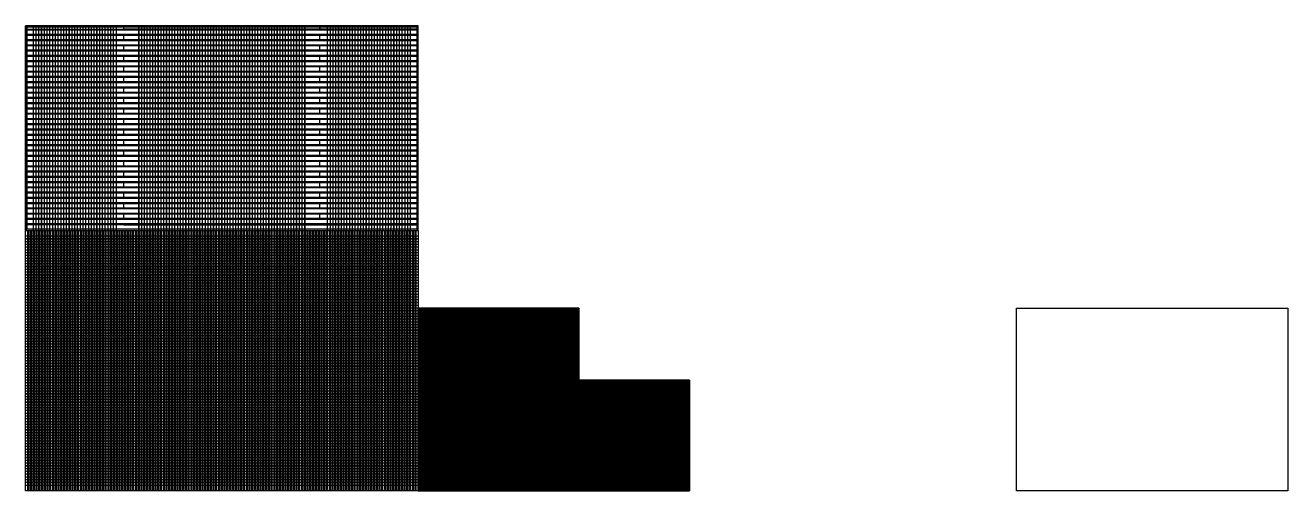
# Model space of a CAD drawing. Header units: millimetres. Extents: x -244126 to 368105, y -173968 to 259060.
# Drawn here: x -49483 to -26667, y -3553 to 4855 of the extents above; entities that cross this region are included whole.
import ezdxf
from ezdxf.enums import TextEntityAlignment as Align
from ezdxf.xclip import XClip

# ---------------------------------------------------------------- set-up
doc = ezdxf.new("R2010")
doc.units = ezdxf.units.MM
doc.header["$MEASUREMENT"] = 0
doc.header["$XCLIPFRAME"] = 0
doc.linetypes.add('TA_HL_085.00000', pattern=[552.5, 301.75, -250.75])
for name, color, linetype in [('000 - H A T C H', 8, 'Continuous'), ('000 - WIPEOUT', 250, 'Continuous'), ('001 - ASCESSORIES', 1, 'Continuous'), ('002 - STRUCTURAL STEEL', 4, 'Continuous'), ('A04_TUBE SERIES', 7, 'Continuous'), ('A11_ALU.SOLID SHEET', 7, 'Continuous')]:
    doc.layers.add(name, color=color, linetype=linetype)
doc.styles.add('TA', font='Cordia New.ttf', dxfattribs={"height": 4.5})

# ---------------------------------------------------------------- blocks, each defined once
blk = doc.blocks.new('*U660')
at = {"layer": '000 - H A T C H'}
h = blk.add_hatch(dxfattribs=at)
h.set_pattern_fill('ANSI33', color=8, scale=75)
h.paths.add_polyline_path([(-3550, 0), (3550, 0), (3525, -25), (-3525, -25)])
at = {"layer": '001 - ASCESSORIES', "color": 0}
blk.add_lwpolyline([(-3550, 0), (3550, 0), (3525, -25), (-3525, -25), (-3550, 0)], dxfattribs=at)
blk = doc.blocks.new('*U661')
at = {"layer": '000 - H A T C H'}
h = blk.add_hatch(dxfattribs=at)
h.set_pattern_fill('ANSI33', color=8, scale=75)
h.paths.add_polyline_path([(-1850, 0), (1850, 0), (1825, -25), (-1825, -25)])
at = {"layer": '001 - ASCESSORIES', "color": 0}
blk.add_lwpolyline([(-1850, 0), (1850, 0), (1825, -25), (-1825, -25), (-1850, 0)], dxfattribs=at)
blk = doc.blocks.new('A$Cf2fffba3')
at = {"layer": '001 - ASCESSORIES', "color": 0}
blk.add_blockref('*U660', (3550, 0), dxfattribs=at)
at = {"layer": '001 - ASCESSORIES', "color": 0, "rotation": 90}
blk.add_blockref('*U661', (0, -1850), dxfattribs=at)
at = {"layer": '001 - ASCESSORIES', "color": 0, "xscale": -1}
for name, p, rotation in [('*U661', (7100, -1850), 270), ('*U660', (3550, -3700), 180)]:
    blk.add_blockref(name, p, dxfattribs=dict(at, rotation=rotation))
blk = doc.blocks.new('*U3054')
blk.add_point((0, 0))
at = {"layer": 'A04_TUBE SERIES', "color": 0, "linetype": 'ByBlock'}
for points in [[(-3512.5, -2340), (-3487.5, -2340), (-3487.5, 2340), (-3512.5, 2340)], [(-3462.5, -2340), (-3437.5, -2340), (-3437.5, 2340), (-3462.5, 2340)], [(-3412.5, -2340), (-3387.5, -2340), (-3387.5, 2340), (-3412.5, 2340)], [(-3362.5, -2340), (-3337.5, -2340), (-3337.5, 2340), (-3362.5, 2340)], [(-3312.5, -2340), (-3287.5, -2340), (-3287.5, 2340), (-3312.5, 2340)], [(-3262.5, -2340), (-3237.5, -2340), (-3237.5, 2340), (-3262.5, 2340)], [(-3212.5, -2340), (-3187.5, -2340), (-3187.5, 2340), (-3212.5, 2340)], [(-3162.5, -2340), (-3137.5, -2340), (-3137.5, 2340), (-3162.5, 2340)], [(-3112.5, -2340), (-3087.5, -2340), (-3087.5, 2340), (-3112.5, 2340)], [(-3062.5, -2340), (-3037.5, -2340), (-3037.5, 2340), (-3062.5, 2340)], [(-3012.5, -2340), (-2987.5, -2340), (-2987.5, 2340), (-3012.5, 2340)], [(-2962.5, -2340), (-2937.5, -2340), (-2937.5, 2340), (-2962.5, 2340)], [(-2912.5, -2340), (-2887.5, -2340), (-2887.5, 2340), (-2912.5, 2340)], [(-2862.5, -2340), (-2837.5, -2340), (-2837.5, 2340), (-2862.5, 2340)], [(-2812.5, -2340), (-2787.5, -2340), (-2787.5, 2340), (-2812.5, 2340)], [(-2762.5, -2340), (-2737.5, -2340), (-2737.5, 2340), (-2762.5, 2340)], [(-2712.5, -2340), (-2687.5, -2340), (-2687.5, 2340), (-2712.5, 2340)], [(-2662.5, -2340), (-2637.5, -2340), (-2637.5, 2340), (-2662.5, 2340)], [(-2612.5, -2340), (-2587.5, -2340), (-2587.5, 2340), (-2612.5, 2340)], [(-2562.5, -2340), (-2537.5, -2340), (-2537.5, 2340), (-2562.5, 2340)], [(-2512.5, -2340), (-2487.5, -2340), (-2487.5, 2340), (-2512.5, 2340)], [(-2462.5, -2340), (-2437.5, -2340), (-2437.5, 2340), (-2462.5, 2340)], [(-2412.5, -2340), (-2387.5, -2340), (-2387.5, 2340), (-2412.5, 2340)], [(-2362.5, -2340), (-2337.5, -2340), (-2337.5, 2340), (-2362.5, 2340)], [(-2312.5, -2340), (-2287.5, -2340), (-2287.5, 2340), (-2312.5, 2340)], [(-2262.5, -2340), (-2237.5, -2340), (-2237.5, 2340), (-2262.5, 2340)], [(-2212.5, -2340), (-2187.5, -2340), (-2187.5, 2340), (-2212.5, 2340)], [(-2162.5, -2340), (-2137.5, -2340), (-2137.5, 2340), (-2162.5, 2340)], [(-2112.5, -2340), (-2087.5, -2340), (-2087.5, 2340), (-2112.5, 2340)], [(-2062.5, -2340), (-2037.5, -2340), (-2037.5, 2340), (-2062.5, 2340)], [(-2012.5, -2340), (-1987.5, -2340), (-1987.5, 2340), (-2012.5, 2340)], [(-1962.5, -2340), (-1937.5, -2340), (-1937.5, 2340), (-1962.5, 2340)], [(-1912.5, -2340), (-1887.5, -2340), (-1887.5, 2340), (-1912.5, 2340)], [(-1862.5, -2340), (-1837.5, -2340), (-1837.5, 2340), (-1862.5, 2340)], [(-1812.5, -2340), (-1787.5, -2340), (-1787.5, 2340), (-1812.5, 2340)], [(-1762.5, -2340), (-1737.5, -2340), (-1737.5, 2340), (-1762.5, 2340)], [(-1712.5, -2340), (-1687.5, -2340), (-1687.5, 2340), (-1712.5, 2340)], [(-1662.5, -2340), (-1637.5, -2340), (-1637.5, 2340), (-1662.5, 2340)], [(-1612.5, -2340), (-1587.5, -2340), (-1587.5, 2340), (-1612.5, 2340)], [(-1562.5, -2340), (-1537.5, -2340), (-1537.5, 2340), (-1562.5, 2340)], [(-1512.5, -2340), (-1487.5, -2340), (-1487.5, 2340), (-1512.5, 2340)], [(-1462.5, -2340), (-1437.5, -2340), (-1437.5, 2340), (-1462.5, 2340)], [(-1412.5, -2340), (-1387.5, -2340), (-1387.5, 2340), (-1412.5, 2340)], [(-1362.5, -2340), (-1337.5, -2340), (-1337.5, 2340), (-1362.5, 2340)], [(-1312.5, -2340), (-1287.5, -2340), (-1287.5, 2340), (-1312.5, 2340)], [(-1262.5, -2340), (-1237.5, -2340), (-1237.5, 2340), (-1262.5, 2340)], [(-1212.5, -2340), (-1187.5, -2340), (-1187.5, 2340), (-1212.5, 2340)], [(-1162.5, -2340), (-1137.5, -2340), (-1137.5, 2340), (-1162.5, 2340)], [(-1112.5, -2340), (-1087.5, -2340), (-1087.5, 2340), (-1112.5, 2340)], [(-1062.5, -2340), (-1037.5, -2340), (-1037.5, 2340), (-1062.5, 2340)], [(-1012.5, -2340), (-987.5, -2340), (-987.5, 2340), (-1012.5, 2340)], [(-962.5, -2340), (-937.5, -2340), (-937.5, 2340), (-962.5, 2340)], [(-912.5, -2340), (-887.5, -2340), (-887.5, 2340), (-912.5, 2340)], [(-862.5, -2340), (-837.5, -2340), (-837.5, 2340), (-862.5, 2340)], [(-812.5, -2340), (-787.5, -2340), (-787.5, 2340), (-812.5, 2340)], [(-762.5, -2340), (-737.5, -2340), (-737.5, 2340), (-762.5, 2340)], [(-712.5, -2340), (-687.5, -2340), (-687.5, 2340), (-712.5, 2340)], [(-662.5, -2340), (-637.5, -2340), (-637.5, 2340), (-662.5, 2340)], [(-612.5, -2340), (-587.5, -2340), (-587.5, 2340), (-612.5, 2340)], [(-562.5, -2340), (-537.5, -2340), (-537.5, 2340), (-562.5, 2340)], [(-512.5, -2340), (-487.5, -2340), (-487.5, 2340), (-512.5, 2340)], [(-462.5, -2340), (-437.5, -2340), (-437.5, 2340), (-462.5, 2340)], [(-412.5, -2340), (-387.5, -2340), (-387.5, 2340), (-412.5, 2340)], [(-362.5, -2340), (-337.5, -2340), (-337.5, 2340), (-362.5, 2340)], [(-312.5, -2340), (-287.5, -2340), (-287.5, 2340), (-312.5, 2340)], [(-262.5, -2340), (-237.5, -2340), (-237.5, 2340), (-262.5, 2340)], [(-212.5, -2340), (-187.5, -2340), (-187.5, 2340), (-212.5, 2340)], [(-162.5, -2340), (-137.5, -2340), (-137.5, 2340), (-162.5, 2340)], [(-112.5, -2340), (-87.5, -2340), (-87.5, 2340), (-112.5, 2340)], [(-62.5, -2340), (-37.5, -2340), (-37.5, 2340), (-62.5, 2340)], [(-12.5, -2340), (12.5, -2340), (12.5, 2340), (-12.5, 2340)], [(37.5, -2340), (62.5, -2340), (62.5, 2340), (37.5, 2340)], [(87.5, -2340), (112.5, -2340), (112.5, 2340), (87.5, 2340)], [(137.5, -2340), (162.5, -2340), (162.5, 2340), (137.5, 2340)], [(187.5, -2340), (212.5, -2340), (212.5, 2340), (187.5, 2340)], [(237.5, -2340), (262.5, -2340), (262.5, 2340), (237.5, 2340)], [(287.5, -2340), (312.5, -2340), (312.5, 2340), (287.5, 2340)], [(337.5, -2340), (362.5, -2340), (362.5, 2340), (337.5, 2340)], [(387.5, -2340), (412.5, -2340), (412.5, 2340), (387.5, 2340)], [(437.5, -2340), (462.5, -2340), (462.5, 2340), (437.5, 2340)], [(487.5, -2340), (512.5, -2340), (512.5, 2340), (487.5, 2340)], [(537.5, -2340), (562.5, -2340), (562.5, 2340), (537.5, 2340)], [(587.5, -2340), (612.5, -2340), (612.5, 2340), (587.5, 2340)], [(637.5, -2340), (662.5, -2340), (662.5, 2340), (637.5, 2340)], [(687.5, -2340), (712.5, -2340), (712.5, 2340), (687.5, 2340)], [(737.5, -2340), (762.5, -2340), (762.5, 2340), (737.5, 2340)], [(787.5, -2340), (812.5, -2340), (812.5, 2340), (787.5, 2340)], [(837.5, -2340), (862.5, -2340), (862.5, 2340), (837.5, 2340)], [(887.5, -2340), (912.5, -2340), (912.5, 2340), (887.5, 2340)], [(937.5, -2340), (962.5, -2340), (962.5, 2340), (937.5, 2340)], [(987.5, -2340), (1012.5, -2340), (1012.5, 2340), (987.5, 2340)], [(1037.5, -2340), (1062.5, -2340), (1062.5, 2340), (1037.5, 2340)], [(1087.5, -2340), (1112.5, -2340), (1112.5, 2340), (1087.5, 2340)], [(1137.5, -2340), (1162.5, -2340), (1162.5, 2340), (1137.5, 2340)], [(1187.5, -2340), (1212.5, -2340), (1212.5, 2340), (1187.5, 2340)], [(1237.5, -2340), (1262.5, -2340), (1262.5, 2340), (1237.5, 2340)], [(1287.5, -2340), (1312.5, -2340), (1312.5, 2340), (1287.5, 2340)], [(1337.5, -2340), (1362.5, -2340), (1362.5, 2340), (1337.5, 2340)], [(1387.5, -2340), (1412.5, -2340), (1412.5, 2340), (1387.5, 2340)], [(1437.5, -2340), (1462.5, -2340), (1462.5, 2340), (1437.5, 2340)], [(1487.5, -2340), (1512.5, -2340), (1512.5, 2340), (1487.5, 2340)], [(1537.5, -2340), (1562.5, -2340), (1562.5, 2340), (1537.5, 2340)], [(1587.5, -2340), (1612.5, -2340), (1612.5, 2340), (1587.5, 2340)], [(1637.5, -2340), (1662.5, -2340), (1662.5, 2340), (1637.5, 2340)], [(1687.5, -2340), (1712.5, -2340), (1712.5, 2340), (1687.5, 2340)], [(1737.5, -2340), (1762.5, -2340), (1762.5, 2340), (1737.5, 2340)], [(1787.5, -2340), (1812.5, -2340), (1812.5, 2340), (1787.5, 2340)], [(1837.5, -2340), (1862.5, -2340), (1862.5, 2340), (1837.5, 2340)], [(1887.5, -2340), (1912.5, -2340), (1912.5, 2340), (1887.5, 2340)], [(1937.5, -2340), (1962.5, -2340), (1962.5, 2340), (1937.5, 2340)], [(1987.5, -2340), (2012.5, -2340), (2012.5, 2340), (1987.5, 2340)], [(2037.5, -2340), (2062.5, -2340), (2062.5, 2340), (2037.5, 2340)], [(2087.5, -2340), (2112.5, -2340), (2112.5, 2340), (2087.5, 2340)], [(2137.5, -2340), (2162.5, -2340), (2162.5, 2340), (2137.5, 2340)], [(2187.5, -2340), (2212.5, -2340), (2212.5, 2340), (2187.5, 2340)], [(2237.5, -2340), (2262.5, -2340), (2262.5, 2340), (2237.5, 2340)], [(2287.5, -2340), (2312.5, -2340), (2312.5, 2340), (2287.5, 2340)], [(2337.5, -2340), (2362.5, -2340), (2362.5, 2340), (2337.5, 2340)], [(2387.5, -2340), (2412.5, -2340), (2412.5, 2340), (2387.5, 2340)], [(2437.5, -2340), (2462.5, -2340), (2462.5, 2340), (2437.5, 2340)], [(2487.5, -2340), (2512.5, -2340), (2512.5, 2340), (2487.5, 2340)], [(2537.5, -2340), (2562.5, -2340), (2562.5, 2340), (2537.5, 2340)], [(2587.5, -2340), (2612.5, -2340), (2612.5, 2340), (2587.5, 2340)], [(2637.5, -2340), (2662.5, -2340), (2662.5, 2340), (2637.5, 2340)], [(2687.5, -2340), (2712.5, -2340), (2712.5, 2340), (2687.5, 2340)], [(2737.5, -2340), (2762.5, -2340), (2762.5, 2340), (2737.5, 2340)], [(2787.5, -2340), (2812.5, -2340), (2812.5, 2340), (2787.5, 2340)], [(2837.5, -2340), (2862.5, -2340), (2862.5, 2340), (2837.5, 2340)], [(2887.5, -2340), (2912.5, -2340), (2912.5, 2340), (2887.5, 2340)], [(2937.5, -2340), (2962.5, -2340), (2962.5, 2340), (2937.5, 2340)], [(2987.5, -2340), (3012.5, -2340), (3012.5, 2340), (2987.5, 2340)], [(3037.5, -2340), (3062.5, -2340), (3062.5, 2340), (3037.5, 2340)], [(3087.5, -2340), (3112.5, -2340), (3112.5, 2340), (3087.5, 2340)], [(3137.5, -2340), (3162.5, -2340), (3162.5, 2340), (3137.5, 2340)], [(3187.5, -2340), (3212.5, -2340), (3212.5, 2340), (3187.5, 2340)], [(3237.5, -2340), (3262.5, -2340), (3262.5, 2340), (3237.5, 2340)], [(3287.5, -2340), (3312.5, -2340), (3312.5, 2340), (3287.5, 2340)], [(3337.5, -2340), (3362.5, -2340), (3362.5, 2340), (3337.5, 2340)], [(3387.5, -2340), (3412.5, -2340), (3412.5, 2340), (3387.5, 2340)], [(3437.5, -2340), (3462.5, -2340), (3462.5, 2340), (3437.5, 2340)], [(3487.5, -2340), (3512.5, -2340), (3512.5, 2340), (3487.5, 2340)]]:
    blk.add_lwpolyline(points, close=True, dxfattribs=at)
at = {"layer": 'A04_TUBE SERIES', "color": 0, "style": 'TA', "flags": 1}
for tag, p in [('ITEM_VALUE', (10, -352.5)), ('PRODUCT_NAME_VALUE', (60, -352.5)), ('ITEM_NUMBER_VALUE', (120, -352.5)), ('PRODUCT_CODE_VALUE', (160, -352.5)), ('SELLING_PRICE_VALUE', (200, -352.5)), ('UNIT_VALUE', (230, -352.5)), ('TYPE_OF_COLOR_VALUE', (255, -352.5)), ('SECTION_VALUE', (285, -352.5))]:
    blk.add_attdef(tag, text='', height=1.8, dxfattribs=at).set_placement(p, align=Align.MIDDLE_CENTER)
blk = doc.blocks.new('*U3370')
at = {"color": 0, "linetype": 'ByBlock', "const_width": 25}
for points in [[(-2250, -3540), (-2250, 3540)], [(-2200, -3540), (-2200, 3540)], [(-2150, -3540), (-2150, 3540)], [(-2100, -3540), (-2100, 3540)], [(-2050, -3540), (-2050, 3540)], [(-2000, -3540), (-2000, 3540)], [(-1950, -3540), (-1950, 3540)], [(-1900, -3540), (-1900, 3540)], [(-1850, -3540), (-1850, 3540)], [(-1800, -3540), (-1800, 3540)], [(-1750, -3540), (-1750, 3540)], [(-1700, -3540), (-1700, 3540)], [(-1650, -3540), (-1650, 3540)], [(-1600, -3540), (-1600, 3540)], [(-1550, -3540), (-1550, 3540)], [(-1500, -3540), (-1500, 3540)], [(-1450, -3540), (-1450, 3540)], [(-1400, -3540), (-1400, 3540)], [(-1350, -3540), (-1350, 3540)], [(-1300, -3540), (-1300, 3540)], [(-1250, -3540), (-1250, 3540)], [(-1200, -3540), (-1200, 3540)], [(-1150, -3540), (-1150, 3540)], [(-1100, -3540), (-1100, 3540)], [(-1050, -3540), (-1050, 3540)], [(-1000, -3540), (-1000, 3540)], [(-950, -3540), (-950, 3540)], [(-900, -3540), (-900, 3540)], [(-850, -3540), (-850, 3540)], [(-800, -3540), (-800, 3540)], [(-750, -3540), (-750, 3540)], [(-700, -3540), (-700, 3540)], [(-650, -3540), (-650, 3540)], [(-600, -3540), (-600, 3540)], [(-550, -3540), (-550, 3540)], [(-500, -3540), (-500, 3540)], [(-450, -3540), (-450, 3540)], [(-400, -3540), (-400, 3540)], [(-350, -3540), (-350, 3540)], [(-300, -3540), (-300, 3540)], [(-250, -3540), (-250, 3540)], [(-200, -3540), (-200, 3540)], [(-150, -3540), (-150, 3540)], [(-100, -3540), (-100, 3540)], [(-50, -3540), (-50, 3540)], [(0, -3540), (0, 3540)], [(50, -3540), (50, 3540)], [(100, -3540), (100, 3540)], [(150, -3540), (150, 3540)], [(200, -3540), (200, 3540)], [(250, -3540), (250, 3540)], [(300, -3540), (300, 3540)], [(350, -3540), (350, 3540)], [(400, -3540), (400, 3540)], [(450, -3540), (450, 3540)], [(500, -3540), (500, 3540)], [(550, -3540), (550, 3540)], [(600, -3540), (600, 3540)], [(650, -3540), (650, 3540)], [(700, -3540), (700, 3540)], [(750, -3540), (750, 3540)], [(800, -3540), (800, 3540)], [(850, -3540), (850, 3540)], [(900, -3540), (900, 3540)], [(950, -3540), (950, 3540)], [(1000, -3540), (1000, 3540)], [(1050, -3540), (1050, 3540)], [(1100, -3540), (1100, 3540)], [(1150, -3540), (1150, 3540)], [(1200, -3540), (1200, 3540)], [(1250, -3540), (1250, 3540)], [(1300, -3540), (1300, 3540)], [(1350, -3540), (1350, 3540)], [(1400, -3540), (1400, 3540)], [(1450, -3540), (1450, 3540)], [(1500, -3540), (1500, 3540)], [(1550, -3540), (1550, 3540)], [(1600, -3540), (1600, 3540)], [(1650, -3540), (1650, 3540)], [(1700, -3540), (1700, 3540)], [(1750, -3540), (1750, 3540)], [(1800, -3540), (1800, 3540)], [(1850, -3540), (1850, 3540)], [(1900, -3540), (1900, 3540)], [(1950, -3540), (1950, 3540)], [(2000, -3540), (2000, 3540)], [(2050, -3540), (2050, 3540)], [(2100, -3540), (2100, 3540)], [(2150, -3540), (2150, 3540)], [(2200, -3540), (2200, 3540)], [(2250, -3540), (2250, 3540)]]:
    blk.add_lwpolyline(points, dxfattribs=at)
blk = doc.blocks.new('*U662')
at = {"layer": '000 - H A T C H'}
h = blk.add_hatch(dxfattribs=at)
h.set_pattern_fill('ANSI33', color=8, scale=75)
h.paths.add_polyline_path([(-1450, 0), (1450, 0), (1425, -25), (-1425, -25)])
at = {"layer": '001 - ASCESSORIES', "color": 0}
blk.add_lwpolyline([(-1450, 0), (1450, 0), (1425, -25), (-1425, -25), (-1450, 0)], dxfattribs=at)
blk = doc.blocks.new('*U663')
at = {"layer": '000 - H A T C H'}
h = blk.add_hatch(dxfattribs=at)
h.set_pattern_fill('ANSI33', color=8, scale=75)
h.paths.add_polyline_path([(-1650, 0), (1650, 0), (1625, -25), (-1625, -25)])
at = {"layer": '001 - ASCESSORIES', "color": 0}
blk.add_lwpolyline([(-1650, 0), (1650, 0), (1625, -25), (-1625, -25), (-1650, 0)], dxfattribs=at)
blk = doc.blocks.new('*U665')
at = {"layer": '000 - H A T C H'}
h = blk.add_hatch(dxfattribs=at)
h.set_pattern_fill('ANSI33', color=8, scale=75)
h.paths.add_polyline_path([(-1000, 0), (1000, 0), (975, -25), (-975, -25)])
at = {"layer": '001 - ASCESSORIES', "color": 0}
blk.add_lwpolyline([(-1000, 0), (1000, 0), (975, -25), (-975, -25), (-1000, 0)], dxfattribs=at)
blk = doc.blocks.new('*U664')
at = {"layer": '000 - H A T C H'}
h = blk.add_hatch(dxfattribs=at)
h.set_pattern_fill('ANSI33', color=8, scale=75)
h.paths.add_polyline_path([(-2450, 0), (2450, 0), (2425, -25), (-2425, -25)])
at = {"layer": '001 - ASCESSORIES', "color": 0}
blk.add_lwpolyline([(-2450, 0), (2450, 0), (2425, -25), (-2425, -25), (-2450, 0)], dxfattribs=at)
blk = doc.blocks.new('*U638')
at = {"layer": 'A04_TUBE SERIES', "color": 0}
blk.add_lwpolyline([(662.5, -12.5), (650, 0), (637.5, 12.5), (-662.5, 12.5), (-650, 0), (-637.5, -12.5)], close=True, dxfattribs=at)
blk = doc.blocks.new('*U639')
at = {"layer": 'A04_TUBE SERIES', "color": 0}
blk.add_lwpolyline([(987.5, -12.5), (1000, 0), (1012.5, 12.5), (-987.5, 12.5), (-1000, 0), (-1012.5, -12.5)], close=True, dxfattribs=at)
blk = doc.blocks.new('*U646')
at = {"color": 0, "linetype": 'ByBlock'}
for points in [[(-6.975, -13.75), (78.025, -13.75), (78.025, 2866.25), (-6.975, 2866.25)], [(88.025, -13.75), (173.025, -13.75), (173.025, 2866.25), (88.025, 2866.25)], [(183.025, -13.75), (268.025, -13.75), (268.025, 2866.25), (183.025, 2866.25)], [(278.025, -13.75), (363.025, -13.75), (363.025, 2866.25), (278.025, 2866.25)], [(373.025, -13.75), (458.025, -13.75), (458.025, 2866.25), (373.025, 2866.25)], [(468.025, -13.75), (553.025, -13.75), (553.025, 2866.25), (468.025, 2866.25)], [(563.025, -13.75), (648.025, -13.75), (648.025, 2866.25), (563.025, 2866.25)], [(658.025, -13.75), (743.025, -13.75), (743.025, 2866.25), (658.025, 2866.25)], [(753.025, -13.75), (838.025, -13.75), (838.025, 2866.25), (753.025, 2866.25)], [(848.025, -13.75), (933.025, -13.75), (933.025, 2866.25), (848.025, 2866.25)], [(943.025, -13.75), (1028.025, -13.75), (1028.025, 2866.25), (943.025, 2866.25)], [(1038.025, -13.75), (1123.025, -13.75), (1123.025, 2866.25), (1038.025, 2866.25)], [(1133.025, -13.75), (1218.025, -13.75), (1218.025, 2866.25), (1133.025, 2866.25)]]:
    blk.add_lwpolyline(points, close=True, dxfattribs=at)
at = {"linetype": 'Continuous'}
for p in [(0, 0), (95, 0), (190, 0), (285, 0), (380, 0), (475, 0), (570, 0), (665, 0), (760, 0), (855, 0), (950, 0), (1045, 0), (1140, 0)]:
    blk.add_point(p, dxfattribs=at)
blk = doc.blocks.new('*U645')
at = {"color": 0, "linetype": 'ByBlock'}
for points in [[(-6.975, -13.75), (78.025, -13.75), (78.025, 4866.25), (-6.975, 4866.25)], [(88.025, -13.75), (173.025, -13.75), (173.025, 4866.25), (88.025, 4866.25)], [(183.025, -13.75), (268.025, -13.75), (268.025, 4866.25), (183.025, 4866.25)], [(278.025, -13.75), (363.025, -13.75), (363.025, 4866.25), (278.025, 4866.25)], [(373.025, -13.75), (458.025, -13.75), (458.025, 4866.25), (373.025, 4866.25)], [(468.025, -13.75), (553.025, -13.75), (553.025, 4866.25), (468.025, 4866.25)], [(563.025, -13.75), (648.025, -13.75), (648.025, 4866.25), (563.025, 4866.25)], [(658.025, -13.75), (743.025, -13.75), (743.025, 4866.25), (658.025, 4866.25)], [(753.025, -13.75), (838.025, -13.75), (838.025, 4866.25), (753.025, 4866.25)], [(848.025, -13.75), (933.025, -13.75), (933.025, 4866.25), (848.025, 4866.25)], [(943.025, -13.75), (1028.025, -13.75), (1028.025, 4866.25), (943.025, 4866.25)], [(1038.025, -13.75), (1123.025, -13.75), (1123.025, 4866.25), (1038.025, 4866.25)], [(1133.025, -13.75), (1218.025, -13.75), (1218.025, 4866.25), (1133.025, 4866.25)], [(1228.025, -13.75), (1313.025, -13.75), (1313.025, 4866.25), (1228.025, 4866.25)], [(1323.025, -13.75), (1408.025, -13.75), (1408.025, 4866.25), (1323.025, 4866.25)], [(1418.025, -13.75), (1503.025, -13.75), (1503.025, 4866.25), (1418.025, 4866.25)], [(1513.025, -13.75), (1598.025, -13.75), (1598.025, 4866.25), (1513.025, 4866.25)], [(1608.025, -13.75), (1693.025, -13.75), (1693.025, 4866.25), (1608.025, 4866.25)], [(1703.025, -13.75), (1788.025, -13.75), (1788.025, 4866.25), (1703.025, 4866.25)], [(1798.025, -13.75), (1883.025, -13.75), (1883.025, 4866.25), (1798.025, 4866.25)]]:
    blk.add_lwpolyline(points, close=True, dxfattribs=at)
at = {"linetype": 'Continuous'}
for p in [(0, 0), (95, 0), (190, 0), (285, 0), (380, 0), (475, 0), (570, 0), (665, 0), (760, 0), (855, 0), (950, 0), (1045, 0), (1140, 0), (1235, 0), (1330, 0), (1425, 0), (1520, 0), (1615, 0), (1710, 0), (1805, 0)]:
    blk.add_point(p, dxfattribs=at)
blk = doc.blocks.new('*U647')
at = {"color": 0}
blk.add_wipeout([(2880, 0), (2880, -67.5), (0, -67.5), (0, 0)], dxfattribs=at).dxf.layer = '000 - WIPEOUT'
at = {"layer": '002 - STRUCTURAL STEEL', "color": 0, "linetype": 'ByBlock'}
blk.add_lwpolyline([(2880, 0), (2880, -67.5), (0, -67.5), (0, 0)], close=True, dxfattribs=at)
blk = doc.blocks.new('*U648')
at = {"color": 0}
blk.add_wipeout([(4880, 0), (4880, -67.5), (0, -67.5), (0, 0)], dxfattribs=at).dxf.layer = '000 - WIPEOUT'
at = {"layer": '002 - STRUCTURAL STEEL', "color": 0, "linetype": 'ByBlock'}
blk.add_lwpolyline([(4880, 0), (4880, -67.5), (0, -67.5), (0, 0)], close=True, dxfattribs=at)
blk = doc.blocks.new('*U640')
at = {"color": 0}
blk.add_wipeout([(3545, 0), (3545, -85), (0, -85), (0, 0)], dxfattribs=at).dxf.layer = '000 - WIPEOUT'
at = {"layer": '002 - STRUCTURAL STEEL', "color": 0, "linetype": 'ByBlock'}
blk.add_lwpolyline([(3545, 0), (3545, -85), (0, -85), (0, 0)], close=True, dxfattribs=at)
blk = doc.blocks.new('*U649')
at = {"color": 0}
blk.add_wipeout([(3545, 0), (3545, -85), (0, -85), (0, 0)], dxfattribs=at).dxf.layer = '000 - WIPEOUT'
at = {"layer": '002 - STRUCTURAL STEEL', "color": 0, "linetype": 'ByBlock'}
blk.add_lwpolyline([(3545, 0), (3545, -85), (0, -85), (0, 0)], close=True, dxfattribs=at)
blk = doc.blocks.new('*U666')
at = {"color": 0}
blk.add_blockref('*U640', (-3545, 0), dxfattribs=at)
blk.add_blockref('*U649', (0, 0), dxfattribs=at)
blk.add_blockref('*U640', (-3545, -190), dxfattribs=at)
blk.add_blockref('*U649', (0, -190), dxfattribs=at)
blk.add_blockref('*U640', (-3545, -380), dxfattribs=at)
blk.add_blockref('*U649', (0, -380), dxfattribs=at)
blk.add_blockref('*U640', (-3545, -570), dxfattribs=at)
blk.add_blockref('*U649', (0, -570), dxfattribs=at)
blk.add_blockref('*U640', (-3545, -760), dxfattribs=at)
blk.add_blockref('*U649', (0, -760), dxfattribs=at)
blk.add_blockref('*U640', (-3545, -950), dxfattribs=at)
blk.add_blockref('*U649', (0, -950), dxfattribs=at)
blk.add_blockref('*U640', (-3545, -1140), dxfattribs=at)
blk.add_blockref('*U649', (0, -1140), dxfattribs=at)
blk.add_blockref('*U640', (-3545, -1330), dxfattribs=at)
blk.add_blockref('*U649', (0, -1330), dxfattribs=at)
blk.add_blockref('*U640', (-3545, -1520), dxfattribs=at)
blk.add_blockref('*U649', (0, -1520), dxfattribs=at)
blk.add_blockref('*U640', (-3545, -1710), dxfattribs=at)
blk.add_blockref('*U649', (0, -1710), dxfattribs=at)
blk.add_blockref('*U640', (-3545, -1900), dxfattribs=at)
blk.add_blockref('*U649', (0, -1900), dxfattribs=at)
blk.add_blockref('*U640', (-3545, -2090), dxfattribs=at)
blk.add_blockref('*U649', (0, -2090), dxfattribs=at)
blk.add_blockref('*U640', (-3545, -2280), dxfattribs=at)
blk.add_blockref('*U649', (0, -2280), dxfattribs=at)
blk.add_blockref('*U640', (-3545, -2470), dxfattribs=at)
blk.add_blockref('*U649', (0, -2470), dxfattribs=at)
blk.add_blockref('*U640', (-3545, -2660), dxfattribs=at)
blk.add_blockref('*U649', (0, -2660), dxfattribs=at)
blk.add_blockref('*U640', (-3545, -2850), dxfattribs=at)
blk.add_blockref('*U649', (0, -2850), dxfattribs=at)
blk.add_blockref('*U640', (-3545, -3040), dxfattribs=at)
blk.add_blockref('*U649', (0, -3040), dxfattribs=at)
blk.add_blockref('*U640', (-3545, -3230), dxfattribs=at)
blk.add_blockref('*U649', (0, -3230), dxfattribs=at)
blk.add_blockref('*U640', (-3545, -3420), dxfattribs=at)
blk.add_blockref('*U649', (0, -3420), dxfattribs=at)
blk = doc.blocks.new('*U658')
at = {"color": 0}
blk.add_wipeout([(1772.5, 0), (1772.5, -85), (0, -85), (0, 0)], dxfattribs=at).dxf.layer = '000 - WIPEOUT'
at = {"layer": '002 - STRUCTURAL STEEL', "color": 0, "linetype": 'ByBlock'}
blk.add_lwpolyline([(1772.5, 0), (1772.5, -85), (0, -85), (0, 0)], close=True, dxfattribs=at)
blk = doc.blocks.new('*U659')
at = {"color": 0}
blk.add_wipeout([(1772.5, 0), (1772.5, -85), (0, -85), (0, 0)], dxfattribs=at).dxf.layer = '000 - WIPEOUT'
at = {"layer": '002 - STRUCTURAL STEEL', "color": 0, "linetype": 'ByBlock'}
blk.add_lwpolyline([(1772.5, 0), (1772.5, -85), (0, -85), (0, 0)], close=True, dxfattribs=at)
blk = doc.blocks.new('*U667')
at = {"color": 0}
blk.add_blockref('*U658', (-3545, 0), dxfattribs=at)
blk.add_blockref('*U640', (-1772.5, 0), dxfattribs=at)
for name, p in [('*U659', (1772.5, 0)), ('*U658', (-3545, -190))]:
    blk.add_blockref(name, p, dxfattribs=at)
blk.add_blockref('*U640', (-1772.5, -190), dxfattribs=at)
for name, p in [('*U659', (1772.5, -190)), ('*U658', (-3545, -380))]:
    blk.add_blockref(name, p, dxfattribs=at)
blk.add_blockref('*U640', (-1772.5, -380), dxfattribs=at)
for name, p in [('*U659', (1772.5, -380)), ('*U658', (-3545, -570))]:
    blk.add_blockref(name, p, dxfattribs=at)
blk.add_blockref('*U640', (-1772.5, -570), dxfattribs=at)
for name, p in [('*U659', (1772.5, -570)), ('*U658', (-3545, -760))]:
    blk.add_blockref(name, p, dxfattribs=at)
blk.add_blockref('*U640', (-1772.5, -760), dxfattribs=at)
for name, p in [('*U659', (1772.5, -760)), ('*U658', (-3545, -950))]:
    blk.add_blockref(name, p, dxfattribs=at)
blk.add_blockref('*U640', (-1772.5, -950), dxfattribs=at)
for name, p in [('*U658', (-3545, -1140)), ('*U659', (1772.5, -950))]:
    blk.add_blockref(name, p, dxfattribs=at)
blk.add_blockref('*U640', (-1772.5, -1140), dxfattribs=at)
for name, p in [('*U659', (1772.5, -1140)), ('*U658', (-3545, -1330))]:
    blk.add_blockref(name, p, dxfattribs=at)
blk.add_blockref('*U640', (-1772.5, -1330), dxfattribs=at)
for name, p in [('*U659', (1772.5, -1330)), ('*U658', (-3545, -1520))]:
    blk.add_blockref(name, p, dxfattribs=at)
blk.add_blockref('*U640', (-1772.5, -1520), dxfattribs=at)
for name, p in [('*U659', (1772.5, -1520)), ('*U658', (-3545, -1710))]:
    blk.add_blockref(name, p, dxfattribs=at)
blk.add_blockref('*U640', (-1772.5, -1710), dxfattribs=at)
for name, p in [('*U659', (1772.5, -1710)), ('*U658', (-3545, -1900))]:
    blk.add_blockref(name, p, dxfattribs=at)
blk.add_blockref('*U640', (-1772.5, -1900), dxfattribs=at)
for name, p in [('*U659', (1772.5, -1900)), ('*U658', (-3545, -2090))]:
    blk.add_blockref(name, p, dxfattribs=at)
blk.add_blockref('*U640', (-1772.5, -2090), dxfattribs=at)
for name, p in [('*U658', (-3545, -2280)), ('*U659', (1772.5, -2090))]:
    blk.add_blockref(name, p, dxfattribs=at)
blk.add_blockref('*U640', (-1772.5, -2280), dxfattribs=at)
for name, p in [('*U659', (1772.5, -2280)), ('*U658', (-3545, -2470))]:
    blk.add_blockref(name, p, dxfattribs=at)
blk.add_blockref('*U640', (-1772.5, -2470), dxfattribs=at)
for name, p in [('*U659', (1772.5, -2470)), ('*U658', (-3545, -2660))]:
    blk.add_blockref(name, p, dxfattribs=at)
blk.add_blockref('*U640', (-1772.5, -2660), dxfattribs=at)
for name, p in [('*U659', (1772.5, -2660)), ('*U658', (-3545, -2850))]:
    blk.add_blockref(name, p, dxfattribs=at)
blk.add_blockref('*U640', (-1772.5, -2850), dxfattribs=at)
for name, p in [('*U659', (1772.5, -2850)), ('*U658', (-3545, -3040))]:
    blk.add_blockref(name, p, dxfattribs=at)
blk.add_blockref('*U640', (-1772.5, -3040), dxfattribs=at)
for name, p in [('*U659', (1772.5, -3040)), ('*U658', (-3545, -3230))]:
    blk.add_blockref(name, p, dxfattribs=at)
blk.add_blockref('*U640', (-1772.5, -3230), dxfattribs=at)
blk.add_blockref('*U659', (1772.5, -3230), dxfattribs=at)
blk = doc.blocks.new('*U668')
at = {"layer": 'A11_ALU.SOLID SHEET', "color": 0}
for points in [[(-3545, 0), (-1772.5, 0), (-1772.5, -60), (-3545, -60)], [(1772.5, 0), (-1772.5, 0), (-1772.5, -60), (1772.5, -60)], [(3545, 0), (1772.5, 0), (1772.5, -60), (3545, -60)]]:
    blk.add_lwpolyline(points, close=True, dxfattribs=at)
blk = doc.blocks.new('*U669')
at = {"layer": 'A11_ALU.SOLID SHEET', "color": 0}
for points in [[(-3545, 0), (-1772.5, 0), (-1772.5, -10), (-3545, -10)], [(1772.5, 0), (-1772.5, 0), (-1772.5, -10), (1772.5, -10)], [(3545, 0), (1772.5, 0), (1772.5, -10), (3545, -10)]]:
    blk.add_lwpolyline(points, close=True, dxfattribs=at)
blk = doc.blocks.new('*U3373')
at = {"color": 0, "linetype": 'ByBlock', "const_width": 25}
for points in [[(-750, -1845), (-750, 1845)], [(-700, -1845), (-700, 1845)], [(-650, -1845), (-650, 1845)], [(-600, -1845), (-600, 1845)], [(-550, -1845), (-550, 1845)], [(-500, -1845), (-500, 1845)], [(-450, -1845), (-450, 1845)], [(-400, -1845), (-400, 1845)], [(-350, -1845), (-350, 1845)], [(-300, -1845), (-300, 1845)], [(-250, -1845), (-250, 1845)], [(-200, -1845), (-200, 1845)], [(-150, -1845), (-150, 1845)], [(-100, -1845), (-100, 1845)], [(-50, -1845), (-50, 1845)], [(0, -1845), (0, 1845)], [(50, -1845), (50, 1845)], [(100, -1845), (100, 1845)], [(150, -1845), (150, 1845)], [(200, -1845), (200, 1845)], [(250, -1845), (250, 1845)], [(300, -1845), (300, 1845)], [(350, -1845), (350, 1845)], [(400, -1845), (400, 1845)], [(450, -1845), (450, 1845)], [(500, -1845), (500, 1845)], [(550, -1845), (550, 1845)], [(600, -1845), (600, 1845)], [(650, -1845), (650, 1845)], [(700, -1845), (700, 1845)], [(750, -1845), (750, 1845)]]:
    blk.add_lwpolyline(points, dxfattribs=at)
blk = doc.blocks.new('*U3371')
at = {"color": 0, "linetype": 'ByBlock', "const_width": 25}
for points in [[(-750, -1845), (-750, 1845)], [(-700, -1845), (-700, 1845)], [(-650, -1845), (-650, 1845)], [(-600, -1845), (-600, 1845)], [(-550, -1845), (-550, 1845)], [(-500, -1845), (-500, 1845)], [(-450, -1845), (-450, 1845)], [(-400, -1845), (-400, 1845)], [(-350, -1845), (-350, 1845)], [(-300, -1845), (-300, 1845)], [(-250, -1845), (-250, 1845)], [(-200, -1845), (-200, 1845)], [(-150, -1845), (-150, 1845)], [(-100, -1845), (-100, 1845)], [(-50, -1845), (-50, 1845)], [(0, -1845), (0, 1845)], [(50, -1845), (50, 1845)], [(100, -1845), (100, 1845)], [(150, -1845), (150, 1845)], [(200, -1845), (200, 1845)], [(250, -1845), (250, 1845)], [(300, -1845), (300, 1845)], [(350, -1845), (350, 1845)], [(400, -1845), (400, 1845)], [(450, -1845), (450, 1845)], [(500, -1845), (500, 1845)], [(550, -1845), (550, 1845)], [(600, -1845), (600, 1845)], [(650, -1845), (650, 1845)], [(700, -1845), (700, 1845)], [(750, -1845), (750, 1845)]]:
    blk.add_lwpolyline(points, dxfattribs=at)
blk = doc.blocks.new('*U3372')
at = {"color": 0, "linetype": 'ByBlock', "const_width": 25}
for points in [[(-1500, -1845), (-1500, 1845)], [(-1450, -1845), (-1450, 1845)], [(-1400, -1845), (-1400, 1845)], [(-1350, -1845), (-1350, 1845)], [(-1300, -1845), (-1300, 1845)], [(-1250, -1845), (-1250, 1845)], [(-1200, -1845), (-1200, 1845)], [(-1150, -1845), (-1150, 1845)], [(-1100, -1845), (-1100, 1845)], [(-1050, -1845), (-1050, 1845)], [(-1000, -1845), (-1000, 1845)], [(-950, -1845), (-950, 1845)], [(-900, -1845), (-900, 1845)], [(-850, -1845), (-850, 1845)], [(-800, -1845), (-800, 1845)], [(-750, -1845), (-750, 1845)], [(-700, -1845), (-700, 1845)], [(-650, -1845), (-650, 1845)], [(-600, -1845), (-600, 1845)], [(-550, -1845), (-550, 1845)], [(-500, -1845), (-500, 1845)], [(-450, -1845), (-450, 1845)], [(-400, -1845), (-400, 1845)], [(-350, -1845), (-350, 1845)], [(-300, -1845), (-300, 1845)], [(-250, -1845), (-250, 1845)], [(-200, -1845), (-200, 1845)], [(-150, -1845), (-150, 1845)], [(-100, -1845), (-100, 1845)], [(-50, -1845), (-50, 1845)], [(0, -1845), (0, 1845)], [(50, -1845), (50, 1845)], [(100, -1845), (100, 1845)], [(150, -1845), (150, 1845)], [(200, -1845), (200, 1845)], [(250, -1845), (250, 1845)], [(300, -1845), (300, 1845)], [(350, -1845), (350, 1845)], [(400, -1845), (400, 1845)], [(450, -1845), (450, 1845)], [(500, -1845), (500, 1845)], [(550, -1845), (550, 1845)], [(600, -1845), (600, 1845)], [(650, -1845), (650, 1845)], [(700, -1845), (700, 1845)], [(750, -1845), (750, 1845)], [(800, -1845), (800, 1845)], [(850, -1845), (850, 1845)], [(900, -1845), (900, 1845)], [(950, -1845), (950, 1845)], [(1000, -1845), (1000, 1845)], [(1050, -1845), (1050, 1845)], [(1100, -1845), (1100, 1845)], [(1150, -1845), (1150, 1845)], [(1200, -1845), (1200, 1845)], [(1250, -1845), (1250, 1845)], [(1300, -1845), (1300, 1845)], [(1350, -1845), (1350, 1845)], [(1400, -1845), (1400, 1845)], [(1450, -1845), (1450, 1845)], [(1500, -1845), (1500, 1845)]]:
    blk.add_lwpolyline(points, dxfattribs=at)
blk = doc.blocks.new('*U3374')
at = {"color": 0, "linetype": 'ByBlock', "const_width": 25}
for points in [[(-2250, -1650), (-2250, 1650)], [(-2200, -1650), (-2200, 1650)], [(-2150, -1650), (-2150, 1650)], [(-2100, -1650), (-2100, 1650)], [(-2050, -1650), (-2050, 1650)], [(-2000, -1650), (-2000, 1650)], [(-1950, -1650), (-1950, 1650)], [(-1900, -1650), (-1900, 1650)], [(-1850, -1650), (-1850, 1650)], [(-1800, -1650), (-1800, 1650)], [(-1750, -1650), (-1750, 1650)], [(-1700, -1650), (-1700, 1650)], [(-1650, -1650), (-1650, 1650)], [(-1600, -1650), (-1600, 1650)], [(-1550, -1650), (-1550, 1650)], [(-1500, -1650), (-1500, 1650)], [(-1450, -1650), (-1450, 1650)], [(-1400, -1650), (-1400, 1650)], [(-1350, -1650), (-1350, 1650)], [(-1300, -1650), (-1300, 1650)], [(-1250, -1650), (-1250, 1650)], [(-1200, -1650), (-1200, 1650)], [(-1150, -1650), (-1150, 1650)], [(-1100, -1650), (-1100, 1650)], [(-1050, -1650), (-1050, 1650)], [(-1000, -1650), (-1000, 1650)], [(-950, -1650), (-950, 1650)], [(-900, -1650), (-900, 1650)], [(-850, -1650), (-850, 1650)], [(-800, -1650), (-800, 1650)], [(-750, -1650), (-750, 1650)], [(-700, -1650), (-700, 1650)], [(-650, -1650), (-650, 1650)], [(-600, -1650), (-600, 1650)], [(-550, -1650), (-550, 1650)], [(-500, -1650), (-500, 1650)], [(-450, -1650), (-450, 1650)], [(-400, -1650), (-400, 1650)], [(-350, -1650), (-350, 1650)], [(-300, -1650), (-300, 1650)], [(-250, -1650), (-250, 1650)], [(-200, -1650), (-200, 1650)], [(-150, -1650), (-150, 1650)], [(-100, -1650), (-100, 1650)], [(-50, -1650), (-50, 1650)], [(0, -1650), (0, 1650)], [(50, -1650), (50, 1650)], [(100, -1650), (100, 1650)], [(150, -1650), (150, 1650)], [(200, -1650), (200, 1650)], [(250, -1650), (250, 1650)], [(300, -1650), (300, 1650)], [(350, -1650), (350, 1650)], [(400, -1650), (400, 1650)], [(450, -1650), (450, 1650)], [(500, -1650), (500, 1650)], [(550, -1650), (550, 1650)], [(600, -1650), (600, 1650)], [(650, -1650), (650, 1650)], [(700, -1650), (700, 1650)], [(750, -1650), (750, 1650)], [(800, -1650), (800, 1650)], [(850, -1650), (850, 1650)], [(900, -1650), (900, 1650)], [(950, -1650), (950, 1650)], [(1000, -1650), (1000, 1650)], [(1050, -1650), (1050, 1650)], [(1100, -1650), (1100, 1650)], [(1150, -1650), (1150, 1650)], [(1200, -1650), (1200, 1650)], [(1250, -1650), (1250, 1650)], [(1300, -1650), (1300, 1650)], [(1350, -1650), (1350, 1650)], [(1400, -1650), (1400, 1650)], [(1450, -1650), (1450, 1650)], [(1500, -1650), (1500, 1650)], [(1550, -1650), (1550, 1650)], [(1600, -1650), (1600, 1650)], [(1650, -1650), (1650, 1650)], [(1700, -1650), (1700, 1650)], [(1750, -1650), (1750, 1650)], [(1800, -1650), (1800, 1650)], [(1850, -1650), (1850, 1650)], [(1900, -1650), (1900, 1650)], [(1950, -1650), (1950, 1650)], [(2000, -1650), (2000, 1650)], [(2050, -1650), (2050, 1650)], [(2100, -1650), (2100, 1650)], [(2150, -1650), (2150, 1650)], [(2200, -1650), (2200, 1650)], [(2250, -1650), (2250, 1650)]]:
    blk.add_lwpolyline(points, dxfattribs=at)
blk = doc.blocks.new('*U3375')
at = {"color": 0, "linetype": 'ByBlock', "const_width": 25}
blk.add_lwpolyline([(0, -662.5), (0, 662.5)], dxfattribs=at)

msp = doc.modelspace()

# ---------------------------------------------------------------- linework, layer by layer
at = {"color": 1}
msp.add_lwpolyline([(-26666.5436, -3552.7197), (-31566.5436, -3552.7197), (-31566.5436, -252.7197), (-26666.5436, -252.7197)], close=True, dxfattribs=at)

# ---------------------------------------------------------------- block references
for name, p in [('*U666', (-45930.32106, 4772.2803)), ('*U639', (-38492.82106, -1565.2197))]:
    msp.add_blockref(name, p, dxfattribs=at)
at = {"color": 8, "xscale": -1, "rotation": 180}
msp.add_blockref('*U647', (-42370.32106, -330.2197), dxfattribs=at)
at = {"color": 8}
msp.add_blockref('*U648', (-42370.32106, -3475.2197), dxfattribs=at)

# ---------------------------------------------------------------- next in the draw order: linework, layer by layer
at = {"color": 5, "linetype": 'Continuous'}
msp.add_lwpolyline([(-49480.32106, 1147.2803), (-42380.32106, 1147.2803), (-42380.32106, -3552.7197), (-49480.32106, -3552.7197)], close=True, dxfattribs=at)
at = {"linetype": 'Continuous'}
msp.add_lwpolyline([(-37480.32106, -1552.7197), (-39480.32106, -1552.7197), (-39480.32106, -252.7197), (-42380.32106, -252.7197), (-42380.32106, -3552.7197), (-37480.32106, -3552.7197)], close=True, dxfattribs=at)
at = {"color": 1}
msp.add_lwpolyline([(-42380.32106, -252.7197), (-39480.32106, -252.7197), (-39480.32106, -1552.7197), (-37480.32106, -1552.7197), (-37480.32106, -3552.7197), (-42380.32106, -3552.7197)], close=True, dxfattribs=at)

# ---------------------------------------------------------------- next in the draw order: block references
for name, p in [('*U667', (-45930.32106, 4677.2803)), ('*U662', (-40930.32106, -252.7197))]:
    msp.add_blockref(name, p, dxfattribs=at)
at = {"color": 2, "linetype": 'TA_HL_085.00000', "rotation": 90}
msp.add_blockref('*U3370', (-45930.32106, -1202.7197), dxfattribs=at)
at = {"color": 3, "linetype": 'Continuous'}
msp.add_blockref('*U3054', (-45930.32106, -1202.7197), dxfattribs=at)
at = {"color": 1}
for name, p, rotation in [('*U663', (-42380.32106, -1902.7197), 90), ('*U638', (-39492.82106, -915.2197), 90), ('*U665', (-37480.32106, -2552.7197), 270), ('*U664', (-39930.32106, -3552.7197), 180)]:
    msp.add_blockref(name, p, dxfattribs=dict(at, rotation=rotation))
at = {"color": 2, "linetype": 'TA_HL_085.00000'}
ref = msp.add_blockref('*U3374', (-39930.32106, -1902.7197), dxfattribs=at)
XClip(ref).set_block_clipping_path([(-2450, 1650), (450, 1650), (450, 350), (2450, 350), (2450, -1650), (-2450, -1650)])
at = {"color": 8, "rotation": 270}
for name, p in [('*U646', (-42356.57106, -347.1947)), ('*U645', (-42356.57106, -1582.1947))]:
    msp.add_blockref(name, p, dxfattribs=at)
at = {"color": 2, "linetype": 'TA_HL_085.00000'}
msp.add_blockref('*U3375', (-39780.32106, -915.2197), dxfattribs=at)

# ---------------------------------------------------------------- next in the draw order: linework, layer by layer
at = {"color": 5, "linetype": 'Continuous'}
msp.add_lwpolyline([(-49480.32106, 1147.2803), (-42380.32106, 1147.2803), (-42380.32106, 4847.2803), (-49480.32106, 4847.2803)], close=True, dxfattribs=at)
at = {"color": 1}
for p in [(-49480.32106, 3114.7803), (-49480.32106, 2924.7803)]:
    msp.add_point(p, dxfattribs=at)

# ---------------------------------------------------------------- next in the draw order: block references
at = {"color": 3}
msp.add_blockref('A$Cf2fffba3', (-49480.32106, 4847.2803), dxfattribs=at)
at = {"color": 1, "xscale": -1, "rotation": 180}
msp.add_blockref('*U668', (-45930.32106, 4782.2803), dxfattribs=at)
at = {"color": 2, "linetype": 'TA_HL_085.00000'}
for name, p in [('*U3373', (-48589.07106, 2997.2803)), ('*U3372', (-45930.32106, 2997.2803)), ('*U3371', (-43271.57106, 2997.2803))]:
    msp.add_blockref(name, p, dxfattribs=at)
at = {"color": 1}
msp.add_blockref('*U669', (-45930.32106, 1257.2803), dxfattribs=at)

doc.saveas('drawing.dxf')
